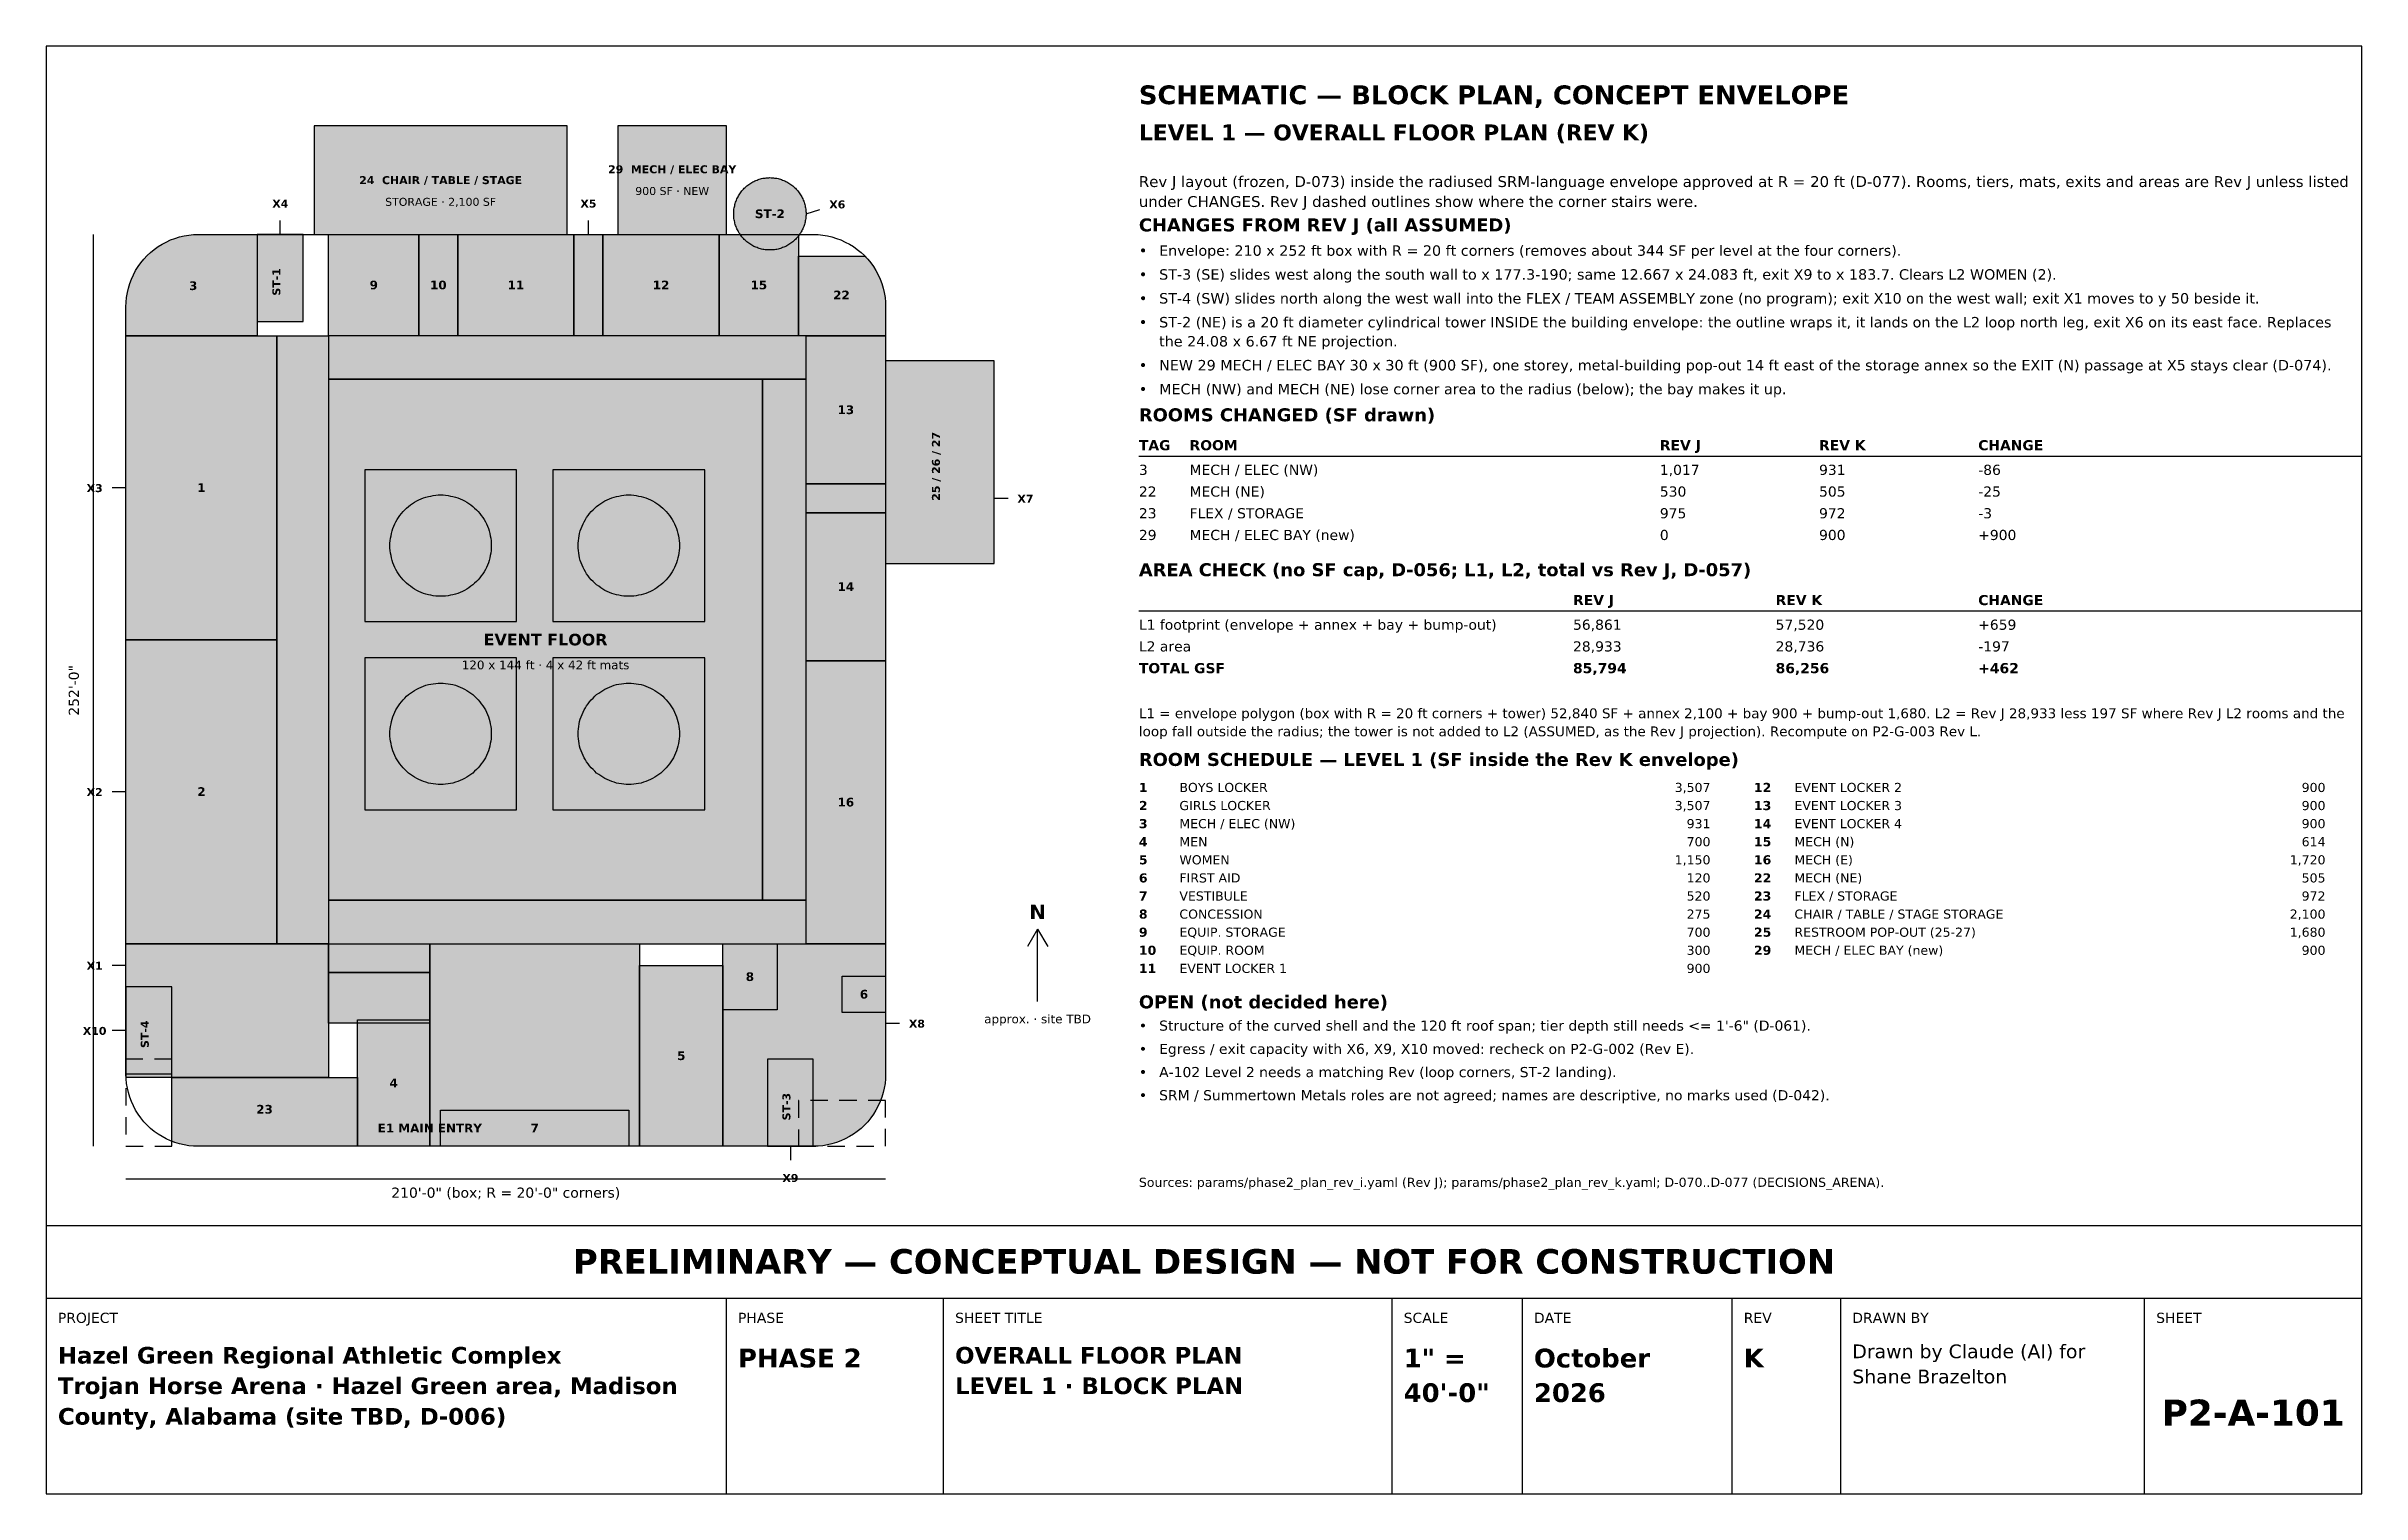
# Model space of a CAD drawing. Header units: inches. Extents: x 0.5 to 16.5, y 0.5 to 10.5.
import ezdxf
from ezdxf.enums import TextEntityAlignment as Align

# ---------------------------------------------------------------- set-up
doc = ezdxf.new("R2010")
doc.units = ezdxf.units.IN
doc.header["$MEASUREMENT"] = 0
for name, color, linetype in [('A-ANNEX', 7, 'Continuous'), ('A-ANNO-DIMS', 7, 'Continuous'), ('A-ANNO-GHOST', 7, 'Continuous'), ('A-ANNO-TEXT', 7, 'Continuous'), ('A-EXIT', 7, 'Continuous'), ('A-ROOM', 7, 'Continuous'), ('A-STAIR', 7, 'Continuous'), ('A-WALL-EXT', 7, 'Continuous'), ('G-ANNO-TTLB', 7, 'Continuous')]:
    doc.layers.add(name, color=color, linetype=linetype)
doc.styles.add('KS-BOLD', font='DejaVuSans-Bold.ttf')
doc.styles.add('KS-REG', font='DejaVuSans.ttf')

msp = doc.modelspace()

# ---------------------------------------------------------------- texts
at = {"layer": 'A-ANNO-DIMS', "style": 'KS-REG'}
msp.add_text('252\'-0"', height=0.07, rotation=90, dxfattribs=at).set_placement((0.725, 6.05), align=Align.CENTER)
msp.add_text('210\'-0" (box; R = 20\'-0" corners)', height=0.07, dxfattribs=at).set_placement((3.675, 2.545), align=Align.CENTER)
at = {"layer": 'A-ANNO-TEXT'}
for s, height, style, p in [('SCHEMATIC — BLOCK PLAN, CONCEPT ENVELOPE', 0.13, 'KS-BOLD', (8.05, 10.1)), ('LEVEL 1 — OVERALL FLOOR PLAN (REV K)', 0.11, 'KS-BOLD', (8.05, 9.85)), ('Rev J layout (frozen, D-073) inside the radiused SRM-language envelope approved at R = 20 ft (D-077). Rooms, tiers, mats, exits and areas are Rev J unless listed', 0.075, 'KS-REG', (8.05, 9.528)), ('under CHANGES. Rev J dashed outlines show where the corner stairs were.', 0.075, 'KS-REG', (8.05, 9.39)), ('CHANGES FROM REV J (all ASSUMED)', 0.09, 'KS-BOLD', (8.05, 9.221)), ('Envelope: 210 x 252 ft box with R = 20 ft corners (removes about 344 SF per level at the four corners).', 0.072, 'KS-REG', (8.19, 9.053)), ('•', 0.072, 'KS-REG', (8.05, 9.053)), ('ST-3 (SE) slides west along the south wall to x 177.3-190; same 12.667 x 24.083 ft, exit X9 to x 183.7. Clears L2 WOMEN (2).', 0.072, 'KS-REG', (8.19, 8.888)), ('•', 0.072, 'KS-REG', (8.05, 8.888)), ('•', 0.072, 'KS-REG', (8.05, 8.723)), ('ST-4 (SW) slides north along the west wall into the FLEX / TEAM ASSEMBLY zone (no program); exit X10 on the west wall; exit X1 moves to y 50 beside it.', 0.072, 'KS-REG', (8.19, 8.723)), ('•', 0.072, 'KS-REG', (8.05, 8.558)), ('the 24.08 x 6.67 ft NE projection.', 0.072, 'KS-REG', (8.19, 8.426)), ('ST-2 (NE) is a 20 ft diameter cylindrical tower INSIDE the building envelope: the outline wraps it, it lands on the L2 loop north leg, exit X6 on its east face. Replaces', 0.072, 'KS-REG', (8.19, 8.558)), ('NEW 29 MECH / ELEC BAY 30 x 30 ft (900 SF), one storey, metal-building pop-out 14 ft east of the storage annex so the EXIT (N) passage at X5 stays clear (D-074).', 0.072, 'KS-REG', (8.19, 8.261)), ('•', 0.072, 'KS-REG', (8.05, 8.261)), ('MECH (NW) and MECH (NE) lose corner area to the radius (below); the bay makes it up.', 0.072, 'KS-REG', (8.19, 8.096)), ('ROOMS CHANGED (SF drawn)', 0.09, 'KS-BOLD', (8.05, 7.909)), ('•', 0.072, 'KS-REG', (8.05, 8.096)), ('TAG', 0.07, 'KS-BOLD', (8.05, 7.709)), ('ROOM', 0.07, 'KS-BOLD', (8.4, 7.709)), ('REV J', 0.07, 'KS-BOLD', (11.65, 7.709)), ('REV K', 0.07, 'KS-BOLD', (12.75, 7.709)), ('CHANGE', 0.07, 'KS-BOLD', (13.85, 7.709)), ('3', 0.07, 'KS-REG', (8.05, 7.539)), ('MECH / ELEC (NW)', 0.07, 'KS-REG', (8.4, 7.539)), ('1,017', 0.07, 'KS-REG', (11.65, 7.539)), ('931', 0.07, 'KS-REG', (12.75, 7.539)), ('-86', 0.07, 'KS-REG', (13.85, 7.539)), ('22', 0.07, 'KS-REG', (8.05, 7.389)), ('MECH (NE)', 0.07, 'KS-REG', (8.4, 7.389)), ('530', 0.07, 'KS-REG', (11.65, 7.389)), ('505', 0.07, 'KS-REG', (12.75, 7.389)), ('-25', 0.07, 'KS-REG', (13.85, 7.389)), ('23', 0.07, 'KS-REG', (8.05, 7.239)), ('FLEX / STORAGE', 0.07, 'KS-REG', (8.4, 7.239)), ('975', 0.07, 'KS-REG', (11.65, 7.239)), ('972', 0.07, 'KS-REG', (12.75, 7.239)), ('-3', 0.07, 'KS-REG', (13.85, 7.239)), ('29', 0.07, 'KS-REG', (8.05, 7.089)), ('MECH / ELEC BAY (new)', 0.07, 'KS-REG', (8.4, 7.089)), ('0', 0.07, 'KS-REG', (11.65, 7.089)), ('900', 0.07, 'KS-REG', (12.75, 7.089)), ('+900', 0.07, 'KS-REG', (13.85, 7.089)), ('AREA CHECK (no SF cap, D-056; L1, L2, total vs Rev J, D-057)', 0.09, 'KS-BOLD', (8.05, 6.839)), ('REV J', 0.07, 'KS-BOLD', (11.05, 6.639)), ('REV K', 0.07, 'KS-BOLD', (12.45, 6.639)), ('CHANGE', 0.07, 'KS-BOLD', (13.85, 6.639)), ('L1 footprint (envelope + annex + bay + bump-out)', 0.07, 'KS-REG', (8.05, 6.469)), ('56,861', 0.07, 'KS-REG', (11.05, 6.469)), ('57,520', 0.07, 'KS-REG', (12.45, 6.469)), ('+659', 0.07, 'KS-REG', (13.85, 6.469)), ('L2 area', 0.07, 'KS-REG', (8.05, 6.319)), ('28,933', 0.07, 'KS-REG', (11.05, 6.319)), ('28,736', 0.07, 'KS-REG', (12.45, 6.319)), ('-197', 0.07, 'KS-REG', (13.85, 6.319)), ('TOTAL GSF', 0.07, 'KS-BOLD', (8.05, 6.169)), ('85,794', 0.07, 'KS-BOLD', (11.05, 6.169)), ('86,256', 0.07, 'KS-BOLD', (12.45, 6.169)), ('+462', 0.07, 'KS-BOLD', (13.85, 6.169)), ('L1 = envelope polygon (box with R = 20 ft corners + tower) 52,840 SF + annex 2,100 + bay 900 + bump-out 1,680. L2 = Rev J 28,933 less 197 SF where Rev J L2 rooms and the', 0.068, 'KS-REG', (8.05, 5.858)), ('loop fall outside the radius; the tower is not added to L2 (ASSUMED, as the Rev J projection). Recompute on P2-G-003 Rev L.', 0.068, 'KS-REG', (8.05, 5.733)), ('ROOM SCHEDULE — LEVEL 1 (SF inside the Rev K envelope)', 0.09, 'KS-BOLD', (8.05, 5.528)), ('2', 0.063, 'KS-BOLD', (8.05, 5.223)), ('1', 0.063, 'KS-BOLD', (8.05, 5.348)), ('GIRLS LOCKER', 0.063, 'KS-REG', (8.33, 5.223)), ('BOYS LOCKER', 0.063, 'KS-REG', (8.33, 5.348)), ('12', 0.063, 'KS-BOLD', (12.3, 5.348)), ('13', 0.063, 'KS-BOLD', (12.3, 5.223)), ('EVENT LOCKER 2', 0.063, 'KS-REG', (12.58, 5.348)), ('EVENT LOCKER 3', 0.063, 'KS-REG', (12.58, 5.223)), ('3', 0.063, 'KS-BOLD', (8.05, 5.098)), ('MECH / ELEC (NW)', 0.063, 'KS-REG', (8.33, 5.098)), ('14', 0.063, 'KS-BOLD', (12.3, 5.098)), ('EVENT LOCKER 4', 0.063, 'KS-REG', (12.58, 5.098)), ('4', 0.063, 'KS-BOLD', (8.05, 4.973)), ('MEN', 0.063, 'KS-REG', (8.33, 4.973)), ('15', 0.063, 'KS-BOLD', (12.3, 4.973)), ('MECH (N)', 0.063, 'KS-REG', (12.58, 4.973)), ('5', 0.063, 'KS-BOLD', (8.05, 4.848)), ('WOMEN', 0.063, 'KS-REG', (8.33, 4.848)), ('16', 0.063, 'KS-BOLD', (12.3, 4.848)), ('MECH (E)', 0.063, 'KS-REG', (12.58, 4.848)), ('6', 0.063, 'KS-BOLD', (8.05, 4.723)), ('7', 0.063, 'KS-BOLD', (8.05, 4.598)), ('VESTIBULE', 0.063, 'KS-REG', (8.33, 4.598)), ('FIRST AID', 0.063, 'KS-REG', (8.33, 4.723)), ('22', 0.063, 'KS-BOLD', (12.3, 4.723)), ('23', 0.063, 'KS-BOLD', (12.3, 4.598)), ('MECH (NE)', 0.063, 'KS-REG', (12.58, 4.723)), ('FLEX / STORAGE', 0.063, 'KS-REG', (12.58, 4.598)), ('8', 0.063, 'KS-BOLD', (8.05, 4.473)), ('CONCESSION', 0.063, 'KS-REG', (8.33, 4.473)), ('24', 0.063, 'KS-BOLD', (12.3, 4.473)), ('CHAIR / TABLE / STAGE STORAGE', 0.063, 'KS-REG', (12.58, 4.473)), ('9', 0.063, 'KS-BOLD', (8.05, 4.348)), ('EQUIP. STORAGE', 0.063, 'KS-REG', (8.33, 4.348)), ('25', 0.063, 'KS-BOLD', (12.3, 4.348)), ('RESTROOM POP-OUT (25-27)', 0.063, 'KS-REG', (12.58, 4.348)), ('10', 0.063, 'KS-BOLD', (8.05, 4.223)), ('11', 0.063, 'KS-BOLD', (8.05, 4.098)), ('EQUIP. ROOM', 0.063, 'KS-REG', (8.33, 4.223)), ('EVENT LOCKER 1', 0.063, 'KS-REG', (8.33, 4.098)), ('29', 0.063, 'KS-BOLD', (12.3, 4.223)), ('MECH / ELEC BAY (new)', 0.063, 'KS-REG', (12.58, 4.223)), ('OPEN (not decided here)', 0.09, 'KS-BOLD', (8.05, 3.853)), ('•', 0.07, 'KS-REG', (8.05, 3.699)), ('Structure of the curved shell and the 120 ft roof span; tier depth still needs <= 1\'-6" (D-061).', 0.07, 'KS-REG', (8.19, 3.699)), ('•', 0.07, 'KS-REG', (8.05, 3.538)), ('Egress / exit capacity with X6, X9, X10 moved: recheck on P2-G-002 (Rev E).', 0.07, 'KS-REG', (8.19, 3.538)), ('•', 0.07, 'KS-REG', (8.05, 3.378)), ('A-102 Level 2 needs a matching Rev (loop corners, ST-2 landing).', 0.07, 'KS-REG', (8.19, 3.378)), ('•', 0.07, 'KS-REG', (8.05, 3.218)), ('SRM / Summertown Metals roles are not agreed; names are descriptive, no marks used (D-042).', 0.07, 'KS-REG', (8.19, 3.218)), ('Sources: params/phase2_plan_rev_i.yaml (Rev J); params/phase2_plan_rev_k.yaml; D-070..D-077 (DECISIONS_ARENA).', 0.063, 'KS-REG', (8.05, 2.62))]:
    msp.add_text(s, height=height, dxfattribs=dict(at, style=style)).set_placement(p)
for s, height, style, p in [('24  CHAIR / TABLE / STAGE', 0.055, 'KS-BOLD', (3.225, 9.548)), ('29  MECH / ELEC BAY', 0.055, 'KS-BOLD', (4.825, 9.623)), ('X4', 0.055, 'KS-BOLD', (2.117, 9.386)), ('STORAGE · 2,100 SF', 0.055, 'KS-REG', (3.225, 9.398)), ('X5', 0.055, 'KS-BOLD', (4.246, 9.386)), ('900 SF · NEW', 0.055, 'KS-REG', (4.825, 9.473)), ('ST-2', 0.06, 'KS-BOLD', (5.5, 9.313)), ('X6', 0.055, 'KS-BOLD', (5.966, 9.38)), ('3', 0.06, 'KS-BOLD', (1.515, 8.816)), ('9', 0.06, 'KS-BOLD', (2.763, 8.821)), ('10', 0.06, 'KS-BOLD', (3.209, 8.821)), ('11', 0.06, 'KS-BOLD', (3.745, 8.821)), ('12', 0.06, 'KS-BOLD', (4.748, 8.821)), ('15', 0.06, 'KS-BOLD', (5.424, 8.821)), ('22', 0.06, 'KS-BOLD', (5.995, 8.752)), ('13', 0.06, 'KS-BOLD', (6.025, 7.959)), ('X3', 0.055, 'KS-BOLD', (0.834, 7.42)), ('1', 0.06, 'KS-BOLD', (1.572, 7.421)), ('X7', 0.055, 'KS-BOLD', (7.266, 7.347)), ('14', 0.06, 'KS-BOLD', (6.025, 6.737)), ('EVENT FLOOR', 0.08, 'KS-BOLD', (3.95, 6.361)), ('120 x 144 ft · 4 x 42 ft mats', 0.06, 'KS-REG', (3.95, 6.196)), ('X2', 0.055, 'KS-BOLD', (0.834, 5.32)), ('2', 0.06, 'KS-BOLD', (1.572, 5.321)), ('16', 0.06, 'KS-BOLD', (6.025, 5.248)), ('N', 0.1, 'KS-BOLD', (7.35, 4.47)), ('X1', 0.055, 'KS-BOLD', (0.834, 4.12)), ('8', 0.06, 'KS-BOLD', (5.362, 4.042)), ('6', 0.06, 'KS-BOLD', (6.15, 3.921)), ('X10', 0.055, 'KS-BOLD', (0.834, 3.67)), ('X8', 0.055, 'KS-BOLD', (6.516, 3.72)), ('approx. · site TBD', 0.06, 'KS-REG', (7.35, 3.75)), ('5', 0.06, 'KS-BOLD', (4.888, 3.496)), ('4', 0.06, 'KS-BOLD', (2.9, 3.308)), ('23', 0.06, 'KS-BOLD', (2.008, 3.126)), ('E1 MAIN ENTRY', 0.06, 'KS-BOLD', (3.15, 2.996)), ('7', 0.06, 'KS-BOLD', (3.875, 2.996)), ('X9', 0.055, 'KS-BOLD', (5.642, 2.654))]:
    msp.add_text(s, height=height, dxfattribs=dict(at, style=style)).set_placement(p, align=Align.CENTER)
at = {"layer": 'A-ANNO-TEXT', "style": 'KS-BOLD'}
for s, p in [('ST-1', (2.117, 8.872)), ('25 / 26 / 27', (6.675, 7.598)), ('ST-4', (1.208, 3.674)), ('ST-3', (5.642, 3.174))]:
    msp.add_text(s, height=0.055, rotation=90, dxfattribs=at).set_placement(p, align=Align.CENTER)
at = {"layer": 'A-ANNO-TEXT', "style": 'KS-REG'}
for s, p in [('3,507', (12, 5.348)), ('3,507', (12, 5.223)), ('900', (16.25, 5.348)), ('900', (16.25, 5.223)), ('931', (12, 5.098)), ('900', (16.25, 5.098)), ('700', (12, 4.973)), ('614', (16.25, 4.973)), ('1,150', (12, 4.848)), ('1,720', (16.25, 4.848)), ('520', (12, 4.598)), ('120', (12, 4.723)), ('972', (16.25, 4.598)), ('505', (16.25, 4.723)), ('275', (12, 4.473)), ('2,100', (16.25, 4.473)), ('700', (12, 4.348)), ('1,680', (16.25, 4.348)), ('900', (12, 4.098)), ('300', (12, 4.223)), ('900', (16.25, 4.223))]:
    msp.add_text(s, height=0.063, dxfattribs=at).set_placement(p, align=Align.RIGHT)
at = {"layer": 'G-ANNO-TTLB', "style": 'KS-BOLD'}
for s, height, p in [('PRELIMINARY — CONCEPTUAL DESIGN — NOT FOR CONSTRUCTION', 0.17, (8.5, 2.02)), ('P2-A-101', 0.18, (15.75, 0.97))]:
    msp.add_text(s, height=height, dxfattribs=at).set_placement(p, align=Align.CENTER)
at = {"layer": 'G-ANNO-TTLB'}
for s, height, style, p in [('PROJECT', 0.07, 'KS-REG', (0.58, 1.68)), ('PHASE', 0.07, 'KS-REG', (5.28, 1.68)), ('SHEET TITLE', 0.07, 'KS-REG', (6.78, 1.68)), ('SCALE', 0.07, 'KS-REG', (9.88, 1.68)), ('DATE', 0.07, 'KS-REG', (10.78, 1.68)), ('REV', 0.07, 'KS-REG', (12.23, 1.68)), ('DRAWN BY', 0.07, 'KS-REG', (12.98, 1.68)), ('SHEET', 0.07, 'KS-REG', (15.08, 1.68)), ('Hazel Green Regional Athletic Complex', 0.115, 'KS-BOLD', (0.58, 1.399)), ('PHASE 2', 0.13, 'KS-BOLD', (5.28, 1.372)), ('OVERALL FLOOR PLAN', 0.115, 'KS-BOLD', (6.78, 1.399)), ('1" =', 0.13, 'KS-BOLD', (9.88, 1.372)), ('October', 0.13, 'KS-BOLD', (10.78, 1.372)), ('K', 0.13, 'KS-BOLD', (12.23, 1.372)), ('Drawn by Claude (AI) for', 0.095, 'KS-REG', (12.98, 1.436)), ('Trojan Horse Arena · Hazel Green area, Madison', 0.115, 'KS-BOLD', (0.58, 1.188)), ('LEVEL 1 · BLOCK PLAN', 0.115, 'KS-BOLD', (6.78, 1.188)), ('Shane Brazelton', 0.095, 'KS-REG', (12.98, 1.262)), ('40\'-0"', 0.13, 'KS-BOLD', (9.88, 1.133)), ('2026', 0.13, 'KS-BOLD', (10.78, 1.133)), ('County, Alabama (site TBD, D-006)', 0.115, 'KS-BOLD', (0.58, 0.977))]:
    msp.add_text(s, height=height, dxfattribs=dict(at, style=style)).set_placement(p)

# ---------------------------------------------------------------- hatches: boundary and pattern name
at = {"layer": 'A-ANNEX', "true_color": 0x8e949b}
for points in [[(4.1, 9.2), (4.1, 9.95), (2.35, 9.95), (2.35, 9.2), (4.1, 9.2)], [(7.05, 6.927), (7.05, 8.327), (6.3, 8.327), (6.3, 6.927), (7.05, 6.927)]]:
    msp.add_hatch(color=7, dxfattribs=at).paths.add_polyline_path(points)
at = {"layer": 'A-ANNEX', "true_color": 0xa55a5a}
msp.add_hatch(color=7, dxfattribs=at).paths.add_polyline_path([(5.2, 9.2), (5.2, 9.95), (4.45, 9.95), (4.45, 9.2), (5.2, 9.2)])
at = {"layer": 'A-ROOM', "true_color": 0xdad6c9}
for points in [[(1.958, 8.5), (1.05, 8.5), (1.05, 8.7), (1.051, 8.733), (1.054, 8.765), (1.06, 8.798), (1.067, 8.829), (1.077, 8.861), (1.088, 8.891), (1.102, 8.921), (1.117, 8.95), (1.134, 8.978), (1.153, 9.004), (1.174, 9.03), (1.196, 9.054), (1.22, 9.076), (1.246, 9.097), (1.272, 9.116), (1.3, 9.133), (1.329, 9.148), (1.359, 9.162), (1.389, 9.173), (1.421, 9.183), (1.452, 9.19), (1.485, 9.196), (1.517, 9.199), (1.55, 9.2), (1.958, 9.2), (1.958, 8.5)], [(3.075, 8.5), (2.45, 8.5), (2.45, 9.2), (3.075, 9.2), (3.075, 8.5)], [(3.343, 8.5), (3.075, 8.5), (3.075, 9.2), (3.343, 9.2), (3.343, 8.5)], [(4.146, 8.5), (3.343, 8.5), (3.343, 9.2), (4.146, 9.2), (4.146, 8.5)], [(5.15, 8.5), (4.346, 8.5), (4.346, 9.2), (5.15, 9.2), (5.15, 8.5)], [(5.698, 9.2), (5.698, 8.5), (5.15, 8.5), (5.15, 9.2), (5.295, 9.2), (5.698, 9.2)], [(6.3, 8.5), (5.698, 8.5), (5.698, 9.05), (6.157, 9.05), (6.176, 9.03), (6.197, 9.004), (6.216, 8.978), (6.233, 8.95), (6.248, 8.921), (6.262, 8.891), (6.273, 8.861), (6.283, 8.829), (6.29, 8.798), (6.296, 8.765), (6.299, 8.733), (6.3, 8.7), (6.3, 8.5)], [(2.094, 8.5), (2.094, 6.4), (1.05, 6.4), (1.05, 8.5), (2.094, 8.5)], [(6.3, 7.477), (5.75, 7.477), (5.75, 8.5), (6.3, 8.5), (6.3, 7.477)], [(6.3, 6.255), (5.75, 6.255), (5.75, 7.277), (6.3, 7.277), (6.3, 6.255)], [(2.094, 6.4), (2.094, 4.3), (1.05, 4.3), (1.05, 6.4), (2.094, 6.4)], [(6.3, 4.3), (5.75, 4.3), (5.75, 6.255), (6.3, 6.255), (6.3, 4.3)], [(5.175, 3.842), (5.175, 4.3), (5.55, 4.3), (5.55, 3.842), (5.175, 3.842)], [(4.6, 4.15), (5.175, 4.15), (5.175, 2.9), (4.6, 2.9), (4.6, 4.15)], [(6.3, 3.825), (6, 3.825), (6, 4.075), (6.3, 4.075), (6.3, 3.825)], [(2.65, 3.775), (3.15, 3.775), (3.15, 2.9), (2.65, 2.9), (2.65, 3.775)], [(1.367, 3.375), (2.65, 3.375), (2.65, 2.9), (1.55, 2.9), (1.517, 2.901), (1.485, 2.904), (1.452, 2.91), (1.421, 2.917), (1.389, 2.927), (1.367, 2.935), (1.367, 3.375)], [(3.225, 3.15), (4.525, 3.15), (4.525, 2.9), (3.225, 2.9), (3.225, 3.15)]]:
    msp.add_hatch(color=7, dxfattribs=at).paths.add_polyline_path(points)
at = {"layer": 'A-ROOM', "true_color": 0xefede6}
for points in [[(4.346, 8.5), (4.146, 8.5), (4.146, 9.2), (4.346, 9.2), (4.346, 8.5)], [(2.094, 4.3), (2.094, 8.5), (2.45, 8.5), (2.45, 4.3), (2.094, 4.3)], [(5.75, 7.277), (5.75, 7.477), (6.3, 7.477), (6.3, 7.277), (5.75, 7.277)], [(2.45, 4.3), (2.45, 3.375), (1.051, 3.375), (1.05, 3.4), (1.05, 4.3), (2.45, 4.3)], [(2.45, 4.1), (2.45, 4.3), (3.15, 4.3), (3.15, 4.1), (2.45, 4.1)], [(3.15, 4.3), (4.6, 4.3), (4.6, 2.9), (3.15, 2.9), (3.15, 4.3)], [(6.3, 3.4), (6.299, 3.367), (6.296, 3.335), (6.29, 3.302), (6.283, 3.271), (6.273, 3.239), (6.262, 3.209), (6.248, 3.179), (6.233, 3.15), (6.216, 3.122), (6.197, 3.096), (6.176, 3.07), (6.154, 3.046), (6.13, 3.024), (6.104, 3.003), (6.078, 2.984), (6.05, 2.967), (6.021, 2.952), (5.991, 2.938), (5.961, 2.927), (5.929, 2.917), (5.898, 2.91), (5.865, 2.904), (5.833, 2.901), (5.8, 2.9), (5.175, 2.9), (5.175, 4.3), (6.3, 4.3), (6.3, 3.4)], [(2.45, 3.75), (2.45, 4.1), (3.15, 4.1), (3.15, 3.75), (2.45, 3.75)]]:
    msp.add_hatch(color=7, dxfattribs=at).paths.add_polyline_path(points)
at = {"layer": 'A-ROOM', "true_color": 0xe9b4b4}
for points in [[(5.75, 8.2), (5.75, 8.5), (2.45, 8.5), (2.45, 8.2), (5.75, 8.2)], [(5.75, 4.6), (5.75, 8.2), (5.45, 8.2), (5.45, 4.6), (5.75, 4.6)], [(5.75, 4.3), (5.75, 4.6), (2.45, 4.6), (2.45, 4.3), (5.75, 4.3)]]:
    msp.add_hatch(color=7, dxfattribs=at).paths.add_polyline_path(points)
at = {"layer": 'A-ROOM', "true_color": 0xead9b5}
msp.add_hatch(color=7, dxfattribs=at).paths.add_polyline_path([(5.45, 4.6), (5.45, 8.2), (2.45, 8.2), (2.45, 4.6), (5.45, 4.6)])
at = {"layer": 'A-ROOM', "true_color": 0xf4ecd0}
for points in [[(3.75, 6.525), (3.75, 7.575), (2.7, 7.575), (2.7, 6.525), (3.75, 6.525)], [(5.05, 6.525), (5.05, 7.575), (4, 7.575), (4, 6.525), (5.05, 6.525)], [(3.75, 5.225), (3.75, 6.275), (2.7, 6.275), (2.7, 5.225), (3.75, 5.225)], [(5.05, 5.225), (5.05, 6.275), (4, 6.275), (4, 5.225), (5.05, 5.225)]]:
    msp.add_hatch(color=7, dxfattribs=at).paths.add_polyline_path(points)
at = {"layer": 'A-ROOM', "true_color": 0xc93a3a}
for points in [[(3.575, 7.05), (3.575, 7.033), (3.573, 7.016), (3.571, 6.999), (3.568, 6.982), (3.565, 6.965), (3.56, 6.948), (3.555, 6.932), (3.548, 6.916), (3.541, 6.9), (3.534, 6.885), (3.525, 6.87), (3.516, 6.856), (3.506, 6.842), (3.496, 6.828), (3.484, 6.815), (3.472, 6.803), (3.46, 6.791), (3.447, 6.779), (3.433, 6.769), (3.419, 6.759), (3.405, 6.75), (3.39, 6.741), (3.375, 6.734), (3.359, 6.727), (3.343, 6.72), (3.327, 6.715), (3.31, 6.71), (3.293, 6.707), (3.276, 6.704), (3.259, 6.702), (3.242, 6.7), (3.225, 6.7), (3.208, 6.7), (3.191, 6.702), (3.174, 6.704), (3.157, 6.707), (3.14, 6.71), (3.123, 6.715), (3.107, 6.72), (3.091, 6.727), (3.075, 6.734), (3.06, 6.741), (3.045, 6.75), (3.031, 6.759), (3.017, 6.769), (3.003, 6.779), (2.99, 6.791), (2.978, 6.803), (2.966, 6.815), (2.954, 6.828), (2.944, 6.842), (2.934, 6.856), (2.925, 6.87), (2.916, 6.885), (2.909, 6.9), (2.902, 6.916), (2.895, 6.932), (2.89, 6.948), (2.885, 6.965), (2.882, 6.982), (2.879, 6.999), (2.877, 7.016), (2.875, 7.033), (2.875, 7.05), (2.875, 7.067), (2.877, 7.084), (2.879, 7.101), (2.882, 7.118), (2.885, 7.135), (2.89, 7.152), (2.895, 7.168), (2.902, 7.184), (2.909, 7.2), (2.916, 7.215), (2.925, 7.23), (2.934, 7.244), (2.944, 7.258), (2.954, 7.272), (2.966, 7.285), (2.978, 7.297), (2.99, 7.309), (3.003, 7.321), (3.017, 7.331), (3.031, 7.341), (3.045, 7.35), (3.06, 7.359), (3.075, 7.366), (3.091, 7.373), (3.107, 7.38), (3.123, 7.385), (3.14, 7.39), (3.157, 7.393), (3.174, 7.396), (3.191, 7.398), (3.208, 7.4), (3.225, 7.4), (3.242, 7.4), (3.259, 7.398), (3.276, 7.396), (3.293, 7.393), (3.31, 7.39), (3.327, 7.385), (3.343, 7.38), (3.359, 7.373), (3.375, 7.366), (3.39, 7.359), (3.405, 7.35), (3.419, 7.341), (3.433, 7.331), (3.447, 7.321), (3.46, 7.309), (3.472, 7.297), (3.484, 7.285), (3.496, 7.272), (3.506, 7.258), (3.516, 7.244), (3.525, 7.23), (3.534, 7.215), (3.541, 7.2), (3.548, 7.184), (3.555, 7.168), (3.56, 7.152), (3.565, 7.135), (3.568, 7.118), (3.571, 7.101), (3.573, 7.084), (3.575, 7.067), (3.575, 7.05)], [(4.875, 7.05), (4.875, 7.033), (4.873, 7.016), (4.871, 6.999), (4.868, 6.982), (4.865, 6.965), (4.86, 6.948), (4.855, 6.932), (4.848, 6.916), (4.841, 6.9), (4.834, 6.885), (4.825, 6.87), (4.816, 6.856), (4.806, 6.842), (4.796, 6.828), (4.784, 6.815), (4.772, 6.803), (4.76, 6.791), (4.747, 6.779), (4.733, 6.769), (4.719, 6.759), (4.705, 6.75), (4.69, 6.741), (4.675, 6.734), (4.659, 6.727), (4.643, 6.72), (4.627, 6.715), (4.61, 6.71), (4.593, 6.707), (4.576, 6.704), (4.559, 6.702), (4.542, 6.7), (4.525, 6.7), (4.508, 6.7), (4.491, 6.702), (4.474, 6.704), (4.457, 6.707), (4.44, 6.71), (4.423, 6.715), (4.407, 6.72), (4.391, 6.727), (4.375, 6.734), (4.36, 6.741), (4.345, 6.75), (4.331, 6.759), (4.317, 6.769), (4.303, 6.779), (4.29, 6.791), (4.278, 6.803), (4.266, 6.815), (4.254, 6.828), (4.244, 6.842), (4.234, 6.856), (4.225, 6.87), (4.216, 6.885), (4.209, 6.9), (4.202, 6.916), (4.195, 6.932), (4.19, 6.948), (4.185, 6.965), (4.182, 6.982), (4.179, 6.999), (4.177, 7.016), (4.175, 7.033), (4.175, 7.05), (4.175, 7.067), (4.177, 7.084), (4.179, 7.101), (4.182, 7.118), (4.185, 7.135), (4.19, 7.152), (4.195, 7.168), (4.202, 7.184), (4.209, 7.2), (4.216, 7.215), (4.225, 7.23), (4.234, 7.244), (4.244, 7.258), (4.254, 7.272), (4.266, 7.285), (4.278, 7.297), (4.29, 7.309), (4.303, 7.321), (4.317, 7.331), (4.331, 7.341), (4.345, 7.35), (4.36, 7.359), (4.375, 7.366), (4.391, 7.373), (4.407, 7.38), (4.423, 7.385), (4.44, 7.39), (4.457, 7.393), (4.474, 7.396), (4.491, 7.398), (4.508, 7.4), (4.525, 7.4), (4.542, 7.4), (4.559, 7.398), (4.576, 7.396), (4.593, 7.393), (4.61, 7.39), (4.627, 7.385), (4.643, 7.38), (4.659, 7.373), (4.675, 7.366), (4.69, 7.359), (4.705, 7.35), (4.719, 7.341), (4.733, 7.331), (4.747, 7.321), (4.76, 7.309), (4.772, 7.297), (4.784, 7.285), (4.796, 7.272), (4.806, 7.258), (4.816, 7.244), (4.825, 7.23), (4.834, 7.215), (4.841, 7.2), (4.848, 7.184), (4.855, 7.168), (4.86, 7.152), (4.865, 7.135), (4.868, 7.118), (4.871, 7.101), (4.873, 7.084), (4.875, 7.067), (4.875, 7.05)], [(3.575, 5.75), (3.575, 5.733), (3.573, 5.716), (3.571, 5.699), (3.568, 5.682), (3.565, 5.665), (3.56, 5.648), (3.555, 5.632), (3.548, 5.616), (3.541, 5.6), (3.534, 5.585), (3.525, 5.57), (3.516, 5.556), (3.506, 5.542), (3.496, 5.528), (3.484, 5.515), (3.472, 5.503), (3.46, 5.491), (3.447, 5.479), (3.433, 5.469), (3.419, 5.459), (3.405, 5.45), (3.39, 5.441), (3.375, 5.434), (3.359, 5.427), (3.343, 5.42), (3.327, 5.415), (3.31, 5.41), (3.293, 5.407), (3.276, 5.404), (3.259, 5.402), (3.242, 5.4), (3.225, 5.4), (3.208, 5.4), (3.191, 5.402), (3.174, 5.404), (3.157, 5.407), (3.14, 5.41), (3.123, 5.415), (3.107, 5.42), (3.091, 5.427), (3.075, 5.434), (3.06, 5.441), (3.045, 5.45), (3.031, 5.459), (3.017, 5.469), (3.003, 5.479), (2.99, 5.491), (2.978, 5.503), (2.966, 5.515), (2.954, 5.528), (2.944, 5.542), (2.934, 5.556), (2.925, 5.57), (2.916, 5.585), (2.909, 5.6), (2.902, 5.616), (2.895, 5.632), (2.89, 5.648), (2.885, 5.665), (2.882, 5.682), (2.879, 5.699), (2.877, 5.716), (2.875, 5.733), (2.875, 5.75), (2.875, 5.767), (2.877, 5.784), (2.879, 5.801), (2.882, 5.818), (2.885, 5.835), (2.89, 5.852), (2.895, 5.868), (2.902, 5.884), (2.909, 5.9), (2.916, 5.915), (2.925, 5.93), (2.934, 5.944), (2.944, 5.958), (2.954, 5.972), (2.966, 5.985), (2.978, 5.997), (2.99, 6.009), (3.003, 6.021), (3.017, 6.031), (3.031, 6.041), (3.045, 6.05), (3.06, 6.059), (3.075, 6.066), (3.091, 6.073), (3.107, 6.08), (3.123, 6.085), (3.14, 6.09), (3.157, 6.093), (3.174, 6.096), (3.191, 6.098), (3.208, 6.1), (3.225, 6.1), (3.242, 6.1), (3.259, 6.098), (3.276, 6.096), (3.293, 6.093), (3.31, 6.09), (3.327, 6.085), (3.343, 6.08), (3.359, 6.073), (3.375, 6.066), (3.39, 6.059), (3.405, 6.05), (3.419, 6.041), (3.433, 6.031), (3.447, 6.021), (3.46, 6.009), (3.472, 5.997), (3.484, 5.985), (3.496, 5.972), (3.506, 5.958), (3.516, 5.944), (3.525, 5.93), (3.534, 5.915), (3.541, 5.9), (3.548, 5.884), (3.555, 5.868), (3.56, 5.852), (3.565, 5.835), (3.568, 5.818), (3.571, 5.801), (3.573, 5.784), (3.575, 5.767), (3.575, 5.75)], [(4.875, 5.75), (4.875, 5.733), (4.873, 5.716), (4.871, 5.699), (4.868, 5.682), (4.865, 5.665), (4.86, 5.648), (4.855, 5.632), (4.848, 5.616), (4.841, 5.6), (4.834, 5.585), (4.825, 5.57), (4.816, 5.556), (4.806, 5.542), (4.796, 5.528), (4.784, 5.515), (4.772, 5.503), (4.76, 5.491), (4.747, 5.479), (4.733, 5.469), (4.719, 5.459), (4.705, 5.45), (4.69, 5.441), (4.675, 5.434), (4.659, 5.427), (4.643, 5.42), (4.627, 5.415), (4.61, 5.41), (4.593, 5.407), (4.576, 5.404), (4.559, 5.402), (4.542, 5.4), (4.525, 5.4), (4.508, 5.4), (4.491, 5.402), (4.474, 5.404), (4.457, 5.407), (4.44, 5.41), (4.423, 5.415), (4.407, 5.42), (4.391, 5.427), (4.375, 5.434), (4.36, 5.441), (4.345, 5.45), (4.331, 5.459), (4.317, 5.469), (4.303, 5.479), (4.29, 5.491), (4.278, 5.503), (4.266, 5.515), (4.254, 5.528), (4.244, 5.542), (4.234, 5.556), (4.225, 5.57), (4.216, 5.585), (4.209, 5.6), (4.202, 5.616), (4.195, 5.632), (4.19, 5.648), (4.185, 5.665), (4.182, 5.682), (4.179, 5.699), (4.177, 5.716), (4.175, 5.733), (4.175, 5.75), (4.175, 5.767), (4.177, 5.784), (4.179, 5.801), (4.182, 5.818), (4.185, 5.835), (4.19, 5.852), (4.195, 5.868), (4.202, 5.884), (4.209, 5.9), (4.216, 5.915), (4.225, 5.93), (4.234, 5.944), (4.244, 5.958), (4.254, 5.972), (4.266, 5.985), (4.278, 5.997), (4.29, 6.009), (4.303, 6.021), (4.317, 6.031), (4.331, 6.041), (4.345, 6.05), (4.36, 6.059), (4.375, 6.066), (4.391, 6.073), (4.407, 6.08), (4.423, 6.085), (4.44, 6.09), (4.457, 6.093), (4.474, 6.096), (4.491, 6.098), (4.508, 6.1), (4.525, 6.1), (4.542, 6.1), (4.559, 6.098), (4.576, 6.096), (4.593, 6.093), (4.61, 6.09), (4.627, 6.085), (4.643, 6.08), (4.659, 6.073), (4.675, 6.066), (4.69, 6.059), (4.705, 6.05), (4.719, 6.041), (4.733, 6.031), (4.747, 6.021), (4.76, 6.009), (4.772, 5.997), (4.784, 5.985), (4.796, 5.972), (4.806, 5.958), (4.816, 5.944), (4.825, 5.93), (4.834, 5.915), (4.841, 5.9), (4.848, 5.884), (4.855, 5.868), (4.86, 5.852), (4.865, 5.835), (4.868, 5.818), (4.871, 5.801), (4.873, 5.784), (4.875, 5.767), (4.875, 5.75)]]:
    msp.add_hatch(color=7, dxfattribs=at).paths.add_polyline_path(points)
at = {"layer": 'A-STAIR', "true_color": 0xb9b3a0}
for points in [[(5.75, 9.343), (5.75, 9.334), (5.749, 9.326), (5.749, 9.318), (5.748, 9.31), (5.747, 9.302), (5.745, 9.294), (5.743, 9.286), (5.741, 9.278), (5.739, 9.27), (5.737, 9.262), (5.734, 9.254), (5.731, 9.247), (5.728, 9.239), (5.724, 9.232), (5.72, 9.225), (5.717, 9.218), (5.712, 9.21), (5.708, 9.204), (5.703, 9.197), (5.698, 9.19), (5.693, 9.184), (5.688, 9.178), (5.682, 9.172), (5.677, 9.166), (5.671, 9.16), (5.665, 9.155), (5.659, 9.149), (5.652, 9.144), (5.646, 9.139), (5.639, 9.135), (5.632, 9.13), (5.625, 9.126), (5.618, 9.122), (5.611, 9.118), (5.603, 9.115), (5.596, 9.112), (5.588, 9.109), (5.58, 9.106), (5.573, 9.103), (5.565, 9.101), (5.557, 9.099), (5.549, 9.097), (5.541, 9.096), (5.533, 9.095), (5.525, 9.094), (5.516, 9.093), (5.508, 9.093), (5.5, 9.093), (5.492, 9.093), (5.484, 9.093), (5.475, 9.094), (5.467, 9.095), (5.459, 9.096), (5.451, 9.097), (5.443, 9.099), (5.435, 9.101), (5.427, 9.103), (5.42, 9.106), (5.412, 9.109), (5.404, 9.112), (5.397, 9.115), (5.389, 9.118), (5.382, 9.122), (5.375, 9.126), (5.368, 9.13), (5.361, 9.135), (5.354, 9.139), (5.348, 9.144), (5.341, 9.149), (5.335, 9.155), (5.329, 9.16), (5.323, 9.166), (5.318, 9.172), (5.312, 9.178), (5.307, 9.184), (5.302, 9.19), (5.297, 9.197), (5.292, 9.204), (5.288, 9.21), (5.283, 9.218), (5.28, 9.225), (5.276, 9.232), (5.272, 9.239), (5.269, 9.247), (5.266, 9.254), (5.263, 9.262), (5.261, 9.27), (5.259, 9.278), (5.257, 9.286), (5.255, 9.294), (5.253, 9.302), (5.252, 9.31), (5.251, 9.318), (5.251, 9.326), (5.25, 9.334), (5.25, 9.343), (5.25, 9.351), (5.251, 9.359), (5.251, 9.367), (5.252, 9.375), (5.253, 9.383), (5.255, 9.391), (5.257, 9.399), (5.259, 9.407), (5.261, 9.415), (5.263, 9.423), (5.266, 9.431), (5.269, 9.438), (5.272, 9.446), (5.276, 9.453), (5.28, 9.46), (5.283, 9.468), (5.288, 9.475), (5.292, 9.481), (5.297, 9.488), (5.302, 9.495), (5.307, 9.501), (5.312, 9.507), (5.318, 9.513), (5.323, 9.519), (5.329, 9.525), (5.335, 9.53), (5.341, 9.536), (5.348, 9.541), (5.354, 9.546), (5.361, 9.55), (5.368, 9.555), (5.375, 9.559), (5.382, 9.563), (5.389, 9.567), (5.397, 9.57), (5.404, 9.573), (5.412, 9.576), (5.42, 9.579), (5.427, 9.582), (5.435, 9.584), (5.443, 9.586), (5.451, 9.588), (5.459, 9.589), (5.467, 9.59), (5.475, 9.591), (5.484, 9.592), (5.492, 9.592), (5.5, 9.593), (5.508, 9.592), (5.516, 9.592), (5.525, 9.591), (5.533, 9.59), (5.541, 9.589), (5.549, 9.588), (5.557, 9.586), (5.565, 9.584), (5.573, 9.582), (5.58, 9.579), (5.588, 9.576), (5.596, 9.573), (5.603, 9.57), (5.611, 9.567), (5.618, 9.563), (5.625, 9.559), (5.632, 9.555), (5.639, 9.55), (5.646, 9.546), (5.652, 9.541), (5.659, 9.536), (5.665, 9.53), (5.671, 9.525), (5.677, 9.519), (5.682, 9.513), (5.688, 9.507), (5.693, 9.501), (5.698, 9.495), (5.703, 9.488), (5.708, 9.481), (5.712, 9.475), (5.717, 9.468), (5.72, 9.46), (5.724, 9.453), (5.728, 9.446), (5.731, 9.438), (5.734, 9.431), (5.737, 9.423), (5.739, 9.415), (5.741, 9.407), (5.743, 9.399), (5.745, 9.391), (5.747, 9.383), (5.748, 9.375), (5.749, 9.367), (5.749, 9.359), (5.75, 9.351), (5.75, 9.343)], [(2.275, 8.598), (2.275, 9.2), (1.958, 9.2), (1.958, 8.598), (2.275, 8.598)], [(1.367, 3.4), (1.367, 4.002), (1.05, 4.002), (1.05, 3.4), (1.367, 3.4)], [(5.8, 2.9), (5.8, 3.502), (5.483, 3.502), (5.483, 2.9), (5.8, 2.9)]]:
    msp.add_hatch(color=7, dxfattribs=at).paths.add_polyline_path(points)

# ---------------------------------------------------------------- linework, layer by layer
at = {"layer": 'A-ANNEX'}
for points in [[(4.1, 9.2), (4.1, 9.95), (2.35, 9.95), (2.35, 9.2), (4.1, 9.2)], [(5.2, 9.2), (5.2, 9.95), (4.45, 9.95), (4.45, 9.2), (5.2, 9.2)], [(7.05, 6.927), (7.05, 8.327), (6.3, 8.327), (6.3, 6.927), (7.05, 6.927)]]:
    msp.add_lwpolyline(points, close=True, dxfattribs=at)
at = {"layer": 'A-ANNO-DIMS'}
for p, q in [((0.825, 2.9), (0.825, 9.2)), ((1.05, 2.675), (6.3, 2.675))]:
    msp.add_line(p, q, dxfattribs=at)
at = {"layer": 'A-ANNO-GHOST'}
for p, q in [((1.167, 3.502), (1.05, 3.502)), ((1.05, 3.502), (1.05, 3.382)), ((1.367, 3.502), (1.247, 3.502)), ((1.367, 3.5), (1.367, 3.502)), ((1.367, 3.3), (1.367, 3.42)), ((1.05, 3.302), (1.05, 3.182)), ((1.367, 3.1), (1.367, 3.22)), ((5.7, 3.217), (5.698, 3.217)), ((5.698, 3.217), (5.698, 3.097)), ((5.9, 3.217), (5.78, 3.217)), ((6.1, 3.217), (5.98, 3.217)), ((6.3, 3.217), (6.18, 3.217)), ((6.3, 3.1), (6.3, 3.217)), ((1.05, 3.102), (1.05, 2.982)), ((1.05, 2.902), (1.05, 2.9)), ((1.05, 2.9), (1.17, 2.9)), ((1.25, 2.9), (1.367, 2.9)), ((1.367, 2.9), (1.367, 3.02)), ((5.698, 3.017), (5.698, 2.9)), ((5.698, 2.9), (5.818, 2.9)), ((5.898, 2.9), (6.018, 2.9)), ((6.098, 2.9), (6.218, 2.9)), ((6.298, 2.9), (6.3, 2.9)), ((6.3, 2.9), (6.3, 3.02))]:
    msp.add_line(p, q, dxfattribs=at)
at = {"layer": 'A-ANNO-TEXT'}
for p, q in [((8.05, 7.669), (16.5, 7.669)), ((8.05, 6.599), (16.5, 6.599)), ((7.35, 4.4), (7.28, 4.28)), ((7.35, 3.9), (7.35, 4.4)), ((7.35, 4.4), (7.42, 4.28))]:
    msp.add_line(p, q, dxfattribs=at)
at = {"layer": 'A-EXIT'}
for p, q in [((2.117, 9.2), (2.117, 9.296)), ((4.246, 9.2), (4.246, 9.296)), ((5.75, 9.343), (5.846, 9.373)), ((1.05, 7.45), (0.954, 7.45)), ((7.05, 7.377), (7.146, 7.377)), ((1.05, 5.35), (0.954, 5.35)), ((1.05, 4.15), (0.954, 4.15)), ((1.05, 3.7), (0.954, 3.7)), ((6.3, 3.75), (6.396, 3.75)), ((5.642, 2.9), (5.642, 2.804))]:
    msp.add_line(p, q, dxfattribs=at)
at = {"layer": 'A-ROOM'}
for points in [[(1.958, 8.5), (1.05, 8.5), (1.05, 8.7), (1.051, 8.733), (1.054, 8.765), (1.06, 8.798), (1.067, 8.829), (1.077, 8.861), (1.088, 8.891), (1.102, 8.921), (1.117, 8.95), (1.134, 8.978), (1.153, 9.004), (1.174, 9.03), (1.196, 9.054), (1.22, 9.076), (1.246, 9.097), (1.272, 9.116), (1.3, 9.133), (1.329, 9.148), (1.359, 9.162), (1.389, 9.173), (1.421, 9.183), (1.452, 9.19), (1.485, 9.196), (1.517, 9.199), (1.55, 9.2), (1.958, 9.2), (1.958, 8.5)], [(3.075, 8.5), (2.45, 8.5), (2.45, 9.2), (3.075, 9.2), (3.075, 8.5)], [(3.343, 8.5), (3.075, 8.5), (3.075, 9.2), (3.343, 9.2), (3.343, 8.5)], [(4.146, 8.5), (3.343, 8.5), (3.343, 9.2), (4.146, 9.2), (4.146, 8.5)], [(4.346, 8.5), (4.146, 8.5), (4.146, 9.2), (4.346, 9.2), (4.346, 8.5)], [(5.15, 8.5), (4.346, 8.5), (4.346, 9.2), (5.15, 9.2), (5.15, 8.5)], [(5.698, 9.2), (5.698, 8.5), (5.15, 8.5), (5.15, 9.2), (5.295, 9.2), (5.698, 9.2)], [(6.3, 8.5), (5.698, 8.5), (5.698, 9.05), (6.157, 9.05), (6.176, 9.03), (6.197, 9.004), (6.216, 8.978), (6.233, 8.95), (6.248, 8.921), (6.262, 8.891), (6.273, 8.861), (6.283, 8.829), (6.29, 8.798), (6.296, 8.765), (6.299, 8.733), (6.3, 8.7), (6.3, 8.5)], [(2.094, 8.5), (2.094, 6.4), (1.05, 6.4), (1.05, 8.5), (2.094, 8.5)], [(2.094, 4.3), (2.094, 8.5), (2.45, 8.5), (2.45, 4.3), (2.094, 4.3)], [(5.75, 8.2), (5.75, 8.5), (2.45, 8.5), (2.45, 8.2), (5.75, 8.2)], [(6.3, 7.477), (5.75, 7.477), (5.75, 8.5), (6.3, 8.5), (6.3, 7.477)], [(5.45, 4.6), (5.45, 8.2), (2.45, 8.2), (2.45, 4.6), (5.45, 4.6)], [(5.75, 4.6), (5.75, 8.2), (5.45, 8.2), (5.45, 4.6), (5.75, 4.6)], [(3.75, 6.525), (3.75, 7.575), (2.7, 7.575), (2.7, 6.525), (3.75, 6.525)], [(5.05, 6.525), (5.05, 7.575), (4, 7.575), (4, 6.525), (5.05, 6.525)], [(3.575, 7.05), (3.575, 7.033), (3.573, 7.016), (3.571, 6.999), (3.568, 6.982), (3.565, 6.965), (3.56, 6.948), (3.555, 6.932), (3.548, 6.916), (3.541, 6.9), (3.534, 6.885), (3.525, 6.87), (3.516, 6.856), (3.506, 6.842), (3.496, 6.828), (3.484, 6.815), (3.472, 6.803), (3.46, 6.791), (3.447, 6.779), (3.433, 6.769), (3.419, 6.759), (3.405, 6.75), (3.39, 6.741), (3.375, 6.734), (3.359, 6.727), (3.343, 6.72), (3.327, 6.715), (3.31, 6.71), (3.293, 6.707), (3.276, 6.704), (3.259, 6.702), (3.242, 6.7), (3.225, 6.7), (3.208, 6.7), (3.191, 6.702), (3.174, 6.704), (3.157, 6.707), (3.14, 6.71), (3.123, 6.715), (3.107, 6.72), (3.091, 6.727), (3.075, 6.734), (3.06, 6.741), (3.045, 6.75), (3.031, 6.759), (3.017, 6.769), (3.003, 6.779), (2.99, 6.791), (2.978, 6.803), (2.966, 6.815), (2.954, 6.828), (2.944, 6.842), (2.934, 6.856), (2.925, 6.87), (2.916, 6.885), (2.909, 6.9), (2.902, 6.916), (2.895, 6.932), (2.89, 6.948), (2.885, 6.965), (2.882, 6.982), (2.879, 6.999), (2.877, 7.016), (2.875, 7.033), (2.875, 7.05), (2.875, 7.067), (2.877, 7.084), (2.879, 7.101), (2.882, 7.118), (2.885, 7.135), (2.89, 7.152), (2.895, 7.168), (2.902, 7.184), (2.909, 7.2), (2.916, 7.215), (2.925, 7.23), (2.934, 7.244), (2.944, 7.258), (2.954, 7.272), (2.966, 7.285), (2.978, 7.297), (2.99, 7.309), (3.003, 7.321), (3.017, 7.331), (3.031, 7.341), (3.045, 7.35), (3.06, 7.359), (3.075, 7.366), (3.091, 7.373), (3.107, 7.38), (3.123, 7.385), (3.14, 7.39), (3.157, 7.393), (3.174, 7.396), (3.191, 7.398), (3.208, 7.4), (3.225, 7.4), (3.242, 7.4), (3.259, 7.398), (3.276, 7.396), (3.293, 7.393), (3.31, 7.39), (3.327, 7.385), (3.343, 7.38), (3.359, 7.373), (3.375, 7.366), (3.39, 7.359), (3.405, 7.35), (3.419, 7.341), (3.433, 7.331), (3.447, 7.321), (3.46, 7.309), (3.472, 7.297), (3.484, 7.285), (3.496, 7.272), (3.506, 7.258), (3.516, 7.244), (3.525, 7.23), (3.534, 7.215), (3.541, 7.2), (3.548, 7.184), (3.555, 7.168), (3.56, 7.152), (3.565, 7.135), (3.568, 7.118), (3.571, 7.101), (3.573, 7.084), (3.575, 7.067), (3.575, 7.05)], [(4.875, 7.05), (4.875, 7.033), (4.873, 7.016), (4.871, 6.999), (4.868, 6.982), (4.865, 6.965), (4.86, 6.948), (4.855, 6.932), (4.848, 6.916), (4.841, 6.9), (4.834, 6.885), (4.825, 6.87), (4.816, 6.856), (4.806, 6.842), (4.796, 6.828), (4.784, 6.815), (4.772, 6.803), (4.76, 6.791), (4.747, 6.779), (4.733, 6.769), (4.719, 6.759), (4.705, 6.75), (4.69, 6.741), (4.675, 6.734), (4.659, 6.727), (4.643, 6.72), (4.627, 6.715), (4.61, 6.71), (4.593, 6.707), (4.576, 6.704), (4.559, 6.702), (4.542, 6.7), (4.525, 6.7), (4.508, 6.7), (4.491, 6.702), (4.474, 6.704), (4.457, 6.707), (4.44, 6.71), (4.423, 6.715), (4.407, 6.72), (4.391, 6.727), (4.375, 6.734), (4.36, 6.741), (4.345, 6.75), (4.331, 6.759), (4.317, 6.769), (4.303, 6.779), (4.29, 6.791), (4.278, 6.803), (4.266, 6.815), (4.254, 6.828), (4.244, 6.842), (4.234, 6.856), (4.225, 6.87), (4.216, 6.885), (4.209, 6.9), (4.202, 6.916), (4.195, 6.932), (4.19, 6.948), (4.185, 6.965), (4.182, 6.982), (4.179, 6.999), (4.177, 7.016), (4.175, 7.033), (4.175, 7.05), (4.175, 7.067), (4.177, 7.084), (4.179, 7.101), (4.182, 7.118), (4.185, 7.135), (4.19, 7.152), (4.195, 7.168), (4.202, 7.184), (4.209, 7.2), (4.216, 7.215), (4.225, 7.23), (4.234, 7.244), (4.244, 7.258), (4.254, 7.272), (4.266, 7.285), (4.278, 7.297), (4.29, 7.309), (4.303, 7.321), (4.317, 7.331), (4.331, 7.341), (4.345, 7.35), (4.36, 7.359), (4.375, 7.366), (4.391, 7.373), (4.407, 7.38), (4.423, 7.385), (4.44, 7.39), (4.457, 7.393), (4.474, 7.396), (4.491, 7.398), (4.508, 7.4), (4.525, 7.4), (4.542, 7.4), (4.559, 7.398), (4.576, 7.396), (4.593, 7.393), (4.61, 7.39), (4.627, 7.385), (4.643, 7.38), (4.659, 7.373), (4.675, 7.366), (4.69, 7.359), (4.705, 7.35), (4.719, 7.341), (4.733, 7.331), (4.747, 7.321), (4.76, 7.309), (4.772, 7.297), (4.784, 7.285), (4.796, 7.272), (4.806, 7.258), (4.816, 7.244), (4.825, 7.23), (4.834, 7.215), (4.841, 7.2), (4.848, 7.184), (4.855, 7.168), (4.86, 7.152), (4.865, 7.135), (4.868, 7.118), (4.871, 7.101), (4.873, 7.084), (4.875, 7.067), (4.875, 7.05)], [(5.75, 7.277), (5.75, 7.477), (6.3, 7.477), (6.3, 7.277), (5.75, 7.277)], [(6.3, 6.255), (5.75, 6.255), (5.75, 7.277), (6.3, 7.277), (6.3, 6.255)], [(2.094, 6.4), (2.094, 4.3), (1.05, 4.3), (1.05, 6.4), (2.094, 6.4)], [(3.75, 5.225), (3.75, 6.275), (2.7, 6.275), (2.7, 5.225), (3.75, 5.225)], [(5.05, 5.225), (5.05, 6.275), (4, 6.275), (4, 5.225), (5.05, 5.225)], [(6.3, 4.3), (5.75, 4.3), (5.75, 6.255), (6.3, 6.255), (6.3, 4.3)], [(3.575, 5.75), (3.575, 5.733), (3.573, 5.716), (3.571, 5.699), (3.568, 5.682), (3.565, 5.665), (3.56, 5.648), (3.555, 5.632), (3.548, 5.616), (3.541, 5.6), (3.534, 5.585), (3.525, 5.57), (3.516, 5.556), (3.506, 5.542), (3.496, 5.528), (3.484, 5.515), (3.472, 5.503), (3.46, 5.491), (3.447, 5.479), (3.433, 5.469), (3.419, 5.459), (3.405, 5.45), (3.39, 5.441), (3.375, 5.434), (3.359, 5.427), (3.343, 5.42), (3.327, 5.415), (3.31, 5.41), (3.293, 5.407), (3.276, 5.404), (3.259, 5.402), (3.242, 5.4), (3.225, 5.4), (3.208, 5.4), (3.191, 5.402), (3.174, 5.404), (3.157, 5.407), (3.14, 5.41), (3.123, 5.415), (3.107, 5.42), (3.091, 5.427), (3.075, 5.434), (3.06, 5.441), (3.045, 5.45), (3.031, 5.459), (3.017, 5.469), (3.003, 5.479), (2.99, 5.491), (2.978, 5.503), (2.966, 5.515), (2.954, 5.528), (2.944, 5.542), (2.934, 5.556), (2.925, 5.57), (2.916, 5.585), (2.909, 5.6), (2.902, 5.616), (2.895, 5.632), (2.89, 5.648), (2.885, 5.665), (2.882, 5.682), (2.879, 5.699), (2.877, 5.716), (2.875, 5.733), (2.875, 5.75), (2.875, 5.767), (2.877, 5.784), (2.879, 5.801), (2.882, 5.818), (2.885, 5.835), (2.89, 5.852), (2.895, 5.868), (2.902, 5.884), (2.909, 5.9), (2.916, 5.915), (2.925, 5.93), (2.934, 5.944), (2.944, 5.958), (2.954, 5.972), (2.966, 5.985), (2.978, 5.997), (2.99, 6.009), (3.003, 6.021), (3.017, 6.031), (3.031, 6.041), (3.045, 6.05), (3.06, 6.059), (3.075, 6.066), (3.091, 6.073), (3.107, 6.08), (3.123, 6.085), (3.14, 6.09), (3.157, 6.093), (3.174, 6.096), (3.191, 6.098), (3.208, 6.1), (3.225, 6.1), (3.242, 6.1), (3.259, 6.098), (3.276, 6.096), (3.293, 6.093), (3.31, 6.09), (3.327, 6.085), (3.343, 6.08), (3.359, 6.073), (3.375, 6.066), (3.39, 6.059), (3.405, 6.05), (3.419, 6.041), (3.433, 6.031), (3.447, 6.021), (3.46, 6.009), (3.472, 5.997), (3.484, 5.985), (3.496, 5.972), (3.506, 5.958), (3.516, 5.944), (3.525, 5.93), (3.534, 5.915), (3.541, 5.9), (3.548, 5.884), (3.555, 5.868), (3.56, 5.852), (3.565, 5.835), (3.568, 5.818), (3.571, 5.801), (3.573, 5.784), (3.575, 5.767), (3.575, 5.75)], [(4.875, 5.75), (4.875, 5.733), (4.873, 5.716), (4.871, 5.699), (4.868, 5.682), (4.865, 5.665), (4.86, 5.648), (4.855, 5.632), (4.848, 5.616), (4.841, 5.6), (4.834, 5.585), (4.825, 5.57), (4.816, 5.556), (4.806, 5.542), (4.796, 5.528), (4.784, 5.515), (4.772, 5.503), (4.76, 5.491), (4.747, 5.479), (4.733, 5.469), (4.719, 5.459), (4.705, 5.45), (4.69, 5.441), (4.675, 5.434), (4.659, 5.427), (4.643, 5.42), (4.627, 5.415), (4.61, 5.41), (4.593, 5.407), (4.576, 5.404), (4.559, 5.402), (4.542, 5.4), (4.525, 5.4), (4.508, 5.4), (4.491, 5.402), (4.474, 5.404), (4.457, 5.407), (4.44, 5.41), (4.423, 5.415), (4.407, 5.42), (4.391, 5.427), (4.375, 5.434), (4.36, 5.441), (4.345, 5.45), (4.331, 5.459), (4.317, 5.469), (4.303, 5.479), (4.29, 5.491), (4.278, 5.503), (4.266, 5.515), (4.254, 5.528), (4.244, 5.542), (4.234, 5.556), (4.225, 5.57), (4.216, 5.585), (4.209, 5.6), (4.202, 5.616), (4.195, 5.632), (4.19, 5.648), (4.185, 5.665), (4.182, 5.682), (4.179, 5.699), (4.177, 5.716), (4.175, 5.733), (4.175, 5.75), (4.175, 5.767), (4.177, 5.784), (4.179, 5.801), (4.182, 5.818), (4.185, 5.835), (4.19, 5.852), (4.195, 5.868), (4.202, 5.884), (4.209, 5.9), (4.216, 5.915), (4.225, 5.93), (4.234, 5.944), (4.244, 5.958), (4.254, 5.972), (4.266, 5.985), (4.278, 5.997), (4.29, 6.009), (4.303, 6.021), (4.317, 6.031), (4.331, 6.041), (4.345, 6.05), (4.36, 6.059), (4.375, 6.066), (4.391, 6.073), (4.407, 6.08), (4.423, 6.085), (4.44, 6.09), (4.457, 6.093), (4.474, 6.096), (4.491, 6.098), (4.508, 6.1), (4.525, 6.1), (4.542, 6.1), (4.559, 6.098), (4.576, 6.096), (4.593, 6.093), (4.61, 6.09), (4.627, 6.085), (4.643, 6.08), (4.659, 6.073), (4.675, 6.066), (4.69, 6.059), (4.705, 6.05), (4.719, 6.041), (4.733, 6.031), (4.747, 6.021), (4.76, 6.009), (4.772, 5.997), (4.784, 5.985), (4.796, 5.972), (4.806, 5.958), (4.816, 5.944), (4.825, 5.93), (4.834, 5.915), (4.841, 5.9), (4.848, 5.884), (4.855, 5.868), (4.86, 5.852), (4.865, 5.835), (4.868, 5.818), (4.871, 5.801), (4.873, 5.784), (4.875, 5.767), (4.875, 5.75)], [(5.75, 4.3), (5.75, 4.6), (2.45, 4.6), (2.45, 4.3), (5.75, 4.3)], [(2.45, 4.3), (2.45, 3.375), (1.051, 3.375), (1.05, 3.4), (1.05, 4.3), (2.45, 4.3)], [(2.45, 4.1), (2.45, 4.3), (3.15, 4.3), (3.15, 4.1), (2.45, 4.1)], [(3.15, 4.3), (4.6, 4.3), (4.6, 2.9), (3.15, 2.9), (3.15, 4.3)], [(6.3, 3.4), (6.299, 3.367), (6.296, 3.335), (6.29, 3.302), (6.283, 3.271), (6.273, 3.239), (6.262, 3.209), (6.248, 3.179), (6.233, 3.15), (6.216, 3.122), (6.197, 3.096), (6.176, 3.07), (6.154, 3.046), (6.13, 3.024), (6.104, 3.003), (6.078, 2.984), (6.05, 2.967), (6.021, 2.952), (5.991, 2.938), (5.961, 2.927), (5.929, 2.917), (5.898, 2.91), (5.865, 2.904), (5.833, 2.901), (5.8, 2.9), (5.175, 2.9), (5.175, 4.3), (6.3, 4.3), (6.3, 3.4)], [(5.175, 3.842), (5.175, 4.3), (5.55, 4.3), (5.55, 3.842), (5.175, 3.842)], [(2.45, 3.75), (2.45, 4.1), (3.15, 4.1), (3.15, 3.75), (2.45, 3.75)], [(4.6, 4.15), (5.175, 4.15), (5.175, 2.9), (4.6, 2.9), (4.6, 4.15)], [(6.3, 3.825), (6, 3.825), (6, 4.075), (6.3, 4.075), (6.3, 3.825)], [(2.65, 3.775), (3.15, 3.775), (3.15, 2.9), (2.65, 2.9), (2.65, 3.775)], [(1.367, 3.375), (2.65, 3.375), (2.65, 2.9), (1.55, 2.9), (1.517, 2.901), (1.485, 2.904), (1.452, 2.91), (1.421, 2.917), (1.389, 2.927), (1.367, 2.935), (1.367, 3.375)], [(3.225, 3.15), (4.525, 3.15), (4.525, 2.9), (3.225, 2.9), (3.225, 3.15)]]:
    msp.add_lwpolyline(points, close=True, dxfattribs=at)
at = {"layer": 'A-STAIR'}
for points in [[(5.75, 9.343), (5.75, 9.334), (5.749, 9.326), (5.749, 9.318), (5.748, 9.31), (5.747, 9.302), (5.745, 9.294), (5.743, 9.286), (5.741, 9.278), (5.739, 9.27), (5.737, 9.262), (5.734, 9.254), (5.731, 9.247), (5.728, 9.239), (5.724, 9.232), (5.72, 9.225), (5.717, 9.218), (5.712, 9.21), (5.708, 9.204), (5.703, 9.197), (5.698, 9.19), (5.693, 9.184), (5.688, 9.178), (5.682, 9.172), (5.677, 9.166), (5.671, 9.16), (5.665, 9.155), (5.659, 9.149), (5.652, 9.144), (5.646, 9.139), (5.639, 9.135), (5.632, 9.13), (5.625, 9.126), (5.618, 9.122), (5.611, 9.118), (5.603, 9.115), (5.596, 9.112), (5.588, 9.109), (5.58, 9.106), (5.573, 9.103), (5.565, 9.101), (5.557, 9.099), (5.549, 9.097), (5.541, 9.096), (5.533, 9.095), (5.525, 9.094), (5.516, 9.093), (5.508, 9.093), (5.5, 9.093), (5.492, 9.093), (5.484, 9.093), (5.475, 9.094), (5.467, 9.095), (5.459, 9.096), (5.451, 9.097), (5.443, 9.099), (5.435, 9.101), (5.427, 9.103), (5.42, 9.106), (5.412, 9.109), (5.404, 9.112), (5.397, 9.115), (5.389, 9.118), (5.382, 9.122), (5.375, 9.126), (5.368, 9.13), (5.361, 9.135), (5.354, 9.139), (5.348, 9.144), (5.341, 9.149), (5.335, 9.155), (5.329, 9.16), (5.323, 9.166), (5.318, 9.172), (5.312, 9.178), (5.307, 9.184), (5.302, 9.19), (5.297, 9.197), (5.292, 9.204), (5.288, 9.21), (5.283, 9.218), (5.28, 9.225), (5.276, 9.232), (5.272, 9.239), (5.269, 9.247), (5.266, 9.254), (5.263, 9.262), (5.261, 9.27), (5.259, 9.278), (5.257, 9.286), (5.255, 9.294), (5.253, 9.302), (5.252, 9.31), (5.251, 9.318), (5.251, 9.326), (5.25, 9.334), (5.25, 9.343), (5.25, 9.351), (5.251, 9.359), (5.251, 9.367), (5.252, 9.375), (5.253, 9.383), (5.255, 9.391), (5.257, 9.399), (5.259, 9.407), (5.261, 9.415), (5.263, 9.423), (5.266, 9.431), (5.269, 9.438), (5.272, 9.446), (5.276, 9.453), (5.28, 9.46), (5.283, 9.468), (5.288, 9.475), (5.292, 9.481), (5.297, 9.488), (5.302, 9.495), (5.307, 9.501), (5.312, 9.507), (5.318, 9.513), (5.323, 9.519), (5.329, 9.525), (5.335, 9.53), (5.341, 9.536), (5.348, 9.541), (5.354, 9.546), (5.361, 9.55), (5.368, 9.555), (5.375, 9.559), (5.382, 9.563), (5.389, 9.567), (5.397, 9.57), (5.404, 9.573), (5.412, 9.576), (5.42, 9.579), (5.427, 9.582), (5.435, 9.584), (5.443, 9.586), (5.451, 9.588), (5.459, 9.589), (5.467, 9.59), (5.475, 9.591), (5.484, 9.592), (5.492, 9.592), (5.5, 9.593), (5.508, 9.592), (5.516, 9.592), (5.525, 9.591), (5.533, 9.59), (5.541, 9.589), (5.549, 9.588), (5.557, 9.586), (5.565, 9.584), (5.573, 9.582), (5.58, 9.579), (5.588, 9.576), (5.596, 9.573), (5.603, 9.57), (5.611, 9.567), (5.618, 9.563), (5.625, 9.559), (5.632, 9.555), (5.639, 9.55), (5.646, 9.546), (5.652, 9.541), (5.659, 9.536), (5.665, 9.53), (5.671, 9.525), (5.677, 9.519), (5.682, 9.513), (5.688, 9.507), (5.693, 9.501), (5.698, 9.495), (5.703, 9.488), (5.708, 9.481), (5.712, 9.475), (5.717, 9.468), (5.72, 9.46), (5.724, 9.453), (5.728, 9.446), (5.731, 9.438), (5.734, 9.431), (5.737, 9.423), (5.739, 9.415), (5.741, 9.407), (5.743, 9.399), (5.745, 9.391), (5.747, 9.383), (5.748, 9.375), (5.749, 9.367), (5.749, 9.359), (5.75, 9.351), (5.75, 9.343)], [(2.275, 8.598), (2.275, 9.2), (1.958, 9.2), (1.958, 8.598), (2.275, 8.598)], [(1.367, 3.4), (1.367, 4.002), (1.05, 4.002), (1.05, 3.4), (1.367, 3.4)], [(5.8, 2.9), (5.8, 3.502), (5.483, 3.502), (5.483, 2.9), (5.8, 2.9)]]:
    msp.add_lwpolyline(points, close=True, dxfattribs=at)
at = {"layer": 'A-WALL-EXT'}
for p, q in [((5.269, 9.438), (5.272, 9.446)), ((5.272, 9.446), (5.276, 9.453)), ((5.276, 9.453), (5.28, 9.46)), ((5.28, 9.46), (5.283, 9.468)), ((5.283, 9.468), (5.288, 9.475)), ((5.288, 9.475), (5.292, 9.481)), ((5.292, 9.481), (5.297, 9.488)), ((5.297, 9.488), (5.302, 9.495)), ((5.302, 9.495), (5.307, 9.501)), ((5.307, 9.501), (5.312, 9.507)), ((5.312, 9.507), (5.318, 9.513)), ((5.318, 9.513), (5.323, 9.519)), ((5.323, 9.519), (5.329, 9.525)), ((5.329, 9.525), (5.335, 9.53)), ((5.335, 9.53), (5.341, 9.536)), ((5.341, 9.536), (5.348, 9.541)), ((5.348, 9.541), (5.354, 9.546)), ((5.354, 9.546), (5.361, 9.55)), ((5.361, 9.55), (5.368, 9.555)), ((5.368, 9.555), (5.375, 9.559)), ((5.375, 9.559), (5.382, 9.563)), ((5.382, 9.563), (5.389, 9.567)), ((5.389, 9.567), (5.397, 9.57)), ((5.397, 9.57), (5.404, 9.573)), ((5.404, 9.573), (5.412, 9.576)), ((5.412, 9.576), (5.42, 9.579)), ((5.42, 9.579), (5.427, 9.582)), ((5.427, 9.582), (5.435, 9.584)), ((5.435, 9.584), (5.443, 9.586)), ((5.443, 9.586), (5.451, 9.588)), ((5.451, 9.588), (5.459, 9.589)), ((5.459, 9.589), (5.467, 9.59)), ((5.467, 9.59), (5.475, 9.591)), ((5.475, 9.591), (5.484, 9.592)), ((5.484, 9.592), (5.492, 9.592)), ((5.492, 9.592), (5.5, 9.593)), ((5.5, 9.593), (5.508, 9.592)), ((5.508, 9.592), (5.516, 9.592)), ((5.516, 9.592), (5.525, 9.591)), ((5.525, 9.591), (5.533, 9.59)), ((5.533, 9.59), (5.541, 9.589)), ((5.541, 9.589), (5.549, 9.588)), ((5.549, 9.588), (5.557, 9.586)), ((5.557, 9.586), (5.565, 9.584)), ((5.565, 9.584), (5.573, 9.582)), ((5.573, 9.582), (5.58, 9.579)), ((5.58, 9.579), (5.588, 9.576)), ((5.588, 9.576), (5.596, 9.573)), ((5.596, 9.573), (5.603, 9.57)), ((5.603, 9.57), (5.611, 9.567)), ((5.611, 9.567), (5.618, 9.563)), ((5.618, 9.563), (5.625, 9.559)), ((5.625, 9.559), (5.632, 9.555)), ((5.632, 9.555), (5.639, 9.55)), ((5.639, 9.55), (5.646, 9.546)), ((5.646, 9.546), (5.652, 9.541)), ((5.652, 9.541), (5.659, 9.536)), ((5.659, 9.536), (5.665, 9.53)), ((5.665, 9.53), (5.671, 9.525)), ((5.671, 9.525), (5.677, 9.519)), ((5.677, 9.519), (5.682, 9.513)), ((5.682, 9.513), (5.688, 9.507)), ((5.688, 9.507), (5.693, 9.501)), ((5.693, 9.501), (5.698, 9.495)), ((5.698, 9.495), (5.703, 9.488)), ((5.703, 9.488), (5.708, 9.481)), ((5.708, 9.481), (5.712, 9.475)), ((5.712, 9.475), (5.717, 9.468)), ((5.717, 9.468), (5.72, 9.46)), ((5.72, 9.46), (5.724, 9.453)), ((5.724, 9.453), (5.728, 9.446)), ((5.728, 9.446), (5.731, 9.438)), ((5.25, 9.351), (5.251, 9.359)), ((5.25, 9.343), (5.25, 9.351)), ((5.25, 9.334), (5.25, 9.343)), ((5.251, 9.326), (5.25, 9.334)), ((5.251, 9.367), (5.252, 9.375)), ((5.251, 9.359), (5.251, 9.367)), ((5.251, 9.318), (5.251, 9.326)), ((5.252, 9.31), (5.251, 9.318)), ((5.252, 9.375), (5.253, 9.383)), ((5.253, 9.302), (5.252, 9.31)), ((5.253, 9.383), (5.255, 9.391)), ((5.255, 9.294), (5.253, 9.302)), ((5.255, 9.391), (5.257, 9.399)), ((5.257, 9.286), (5.255, 9.294)), ((5.257, 9.399), (5.259, 9.407)), ((5.259, 9.278), (5.257, 9.286)), ((5.259, 9.407), (5.261, 9.415)), ((5.261, 9.415), (5.263, 9.423)), ((5.263, 9.423), (5.266, 9.431)), ((5.266, 9.431), (5.269, 9.438)), ((5.731, 9.438), (5.734, 9.431)), ((5.734, 9.431), (5.737, 9.423)), ((5.737, 9.423), (5.739, 9.415)), ((5.739, 9.415), (5.741, 9.407)), ((5.741, 9.407), (5.743, 9.399)), ((5.743, 9.286), (5.741, 9.278)), ((5.743, 9.399), (5.745, 9.391)), ((5.745, 9.294), (5.743, 9.286)), ((5.745, 9.391), (5.747, 9.383)), ((5.747, 9.302), (5.745, 9.294)), ((5.747, 9.383), (5.748, 9.375)), ((5.748, 9.31), (5.747, 9.302)), ((5.748, 9.375), (5.749, 9.367)), ((5.749, 9.318), (5.748, 9.31)), ((5.749, 9.367), (5.749, 9.359)), ((5.749, 9.359), (5.75, 9.351)), ((5.75, 9.334), (5.749, 9.326)), ((5.749, 9.326), (5.749, 9.318)), ((5.75, 9.351), (5.75, 9.343)), ((5.75, 9.343), (5.75, 9.334)), ((1.272, 9.116), (1.3, 9.133)), ((1.3, 9.133), (1.329, 9.148)), ((1.329, 9.148), (1.359, 9.162)), ((1.359, 9.162), (1.389, 9.173)), ((1.389, 9.173), (1.421, 9.183)), ((1.421, 9.183), (1.452, 9.19)), ((1.452, 9.19), (1.485, 9.196)), ((1.485, 9.196), (1.517, 9.199)), ((1.517, 9.199), (1.55, 9.2)), ((1.55, 9.2), (5.295, 9.2)), ((5.261, 9.27), (5.259, 9.278)), ((5.263, 9.262), (5.261, 9.27)), ((5.266, 9.254), (5.263, 9.262)), ((5.269, 9.247), (5.266, 9.254)), ((5.272, 9.239), (5.269, 9.247)), ((5.276, 9.232), (5.272, 9.239)), ((5.28, 9.225), (5.276, 9.232)), ((5.283, 9.218), (5.28, 9.225)), ((5.288, 9.21), (5.283, 9.218)), ((5.292, 9.204), (5.288, 9.21)), ((5.295, 9.2), (5.292, 9.204)), ((5.708, 9.204), (5.705, 9.2)), ((5.705, 9.2), (5.8, 9.2)), ((5.712, 9.21), (5.708, 9.204)), ((5.717, 9.218), (5.712, 9.21)), ((5.72, 9.225), (5.717, 9.218)), ((5.724, 9.232), (5.72, 9.225)), ((5.728, 9.239), (5.724, 9.232)), ((5.731, 9.247), (5.728, 9.239)), ((5.734, 9.254), (5.731, 9.247)), ((5.737, 9.262), (5.734, 9.254)), ((5.739, 9.27), (5.737, 9.262)), ((5.741, 9.278), (5.739, 9.27)), ((5.8, 9.2), (5.833, 9.199)), ((5.833, 9.199), (5.865, 9.196)), ((5.865, 9.196), (5.898, 9.19)), ((5.898, 9.19), (5.929, 9.183)), ((5.929, 9.183), (5.961, 9.173)), ((5.961, 9.173), (5.991, 9.162)), ((5.991, 9.162), (6.021, 9.148)), ((6.021, 9.148), (6.05, 9.133)), ((6.05, 9.133), (6.078, 9.116)), ((1.117, 8.95), (1.134, 8.978)), ((1.134, 8.978), (1.153, 9.004)), ((1.153, 9.004), (1.174, 9.03)), ((1.174, 9.03), (1.196, 9.054)), ((1.196, 9.054), (1.22, 9.076)), ((1.22, 9.076), (1.246, 9.097)), ((1.246, 9.097), (1.272, 9.116)), ((6.078, 9.116), (6.104, 9.097)), ((6.104, 9.097), (6.13, 9.076)), ((6.13, 9.076), (6.154, 9.054)), ((6.154, 9.054), (6.176, 9.03)), ((6.176, 9.03), (6.197, 9.004)), ((6.197, 9.004), (6.216, 8.978)), ((6.216, 8.978), (6.233, 8.95)), ((1.06, 8.798), (1.067, 8.829)), ((1.067, 8.829), (1.077, 8.861)), ((1.077, 8.861), (1.088, 8.891)), ((1.088, 8.891), (1.102, 8.921)), ((1.102, 8.921), (1.117, 8.95)), ((6.233, 8.95), (6.248, 8.921)), ((6.248, 8.921), (6.262, 8.891)), ((6.262, 8.891), (6.273, 8.861)), ((6.273, 8.861), (6.283, 8.829)), ((6.283, 8.829), (6.29, 8.798)), ((1.05, 8.7), (1.051, 8.733)), ((1.05, 3.4), (1.05, 8.7)), ((1.051, 8.733), (1.054, 8.765)), ((1.054, 8.765), (1.06, 8.798)), ((6.29, 8.798), (6.296, 8.765)), ((6.296, 8.765), (6.299, 8.733)), ((6.299, 8.733), (6.3, 8.7)), ((6.3, 8.7), (6.3, 3.4)), ((1.051, 3.367), (1.05, 3.4)), ((1.054, 3.335), (1.051, 3.367)), ((6.299, 3.367), (6.296, 3.335)), ((6.3, 3.4), (6.299, 3.367)), ((1.06, 3.302), (1.054, 3.335)), ((1.067, 3.271), (1.06, 3.302)), ((1.077, 3.239), (1.067, 3.271)), ((1.088, 3.209), (1.077, 3.239)), ((1.102, 3.179), (1.088, 3.209)), ((6.262, 3.209), (6.248, 3.179)), ((6.273, 3.239), (6.262, 3.209)), ((6.283, 3.271), (6.273, 3.239)), ((6.29, 3.302), (6.283, 3.271)), ((6.296, 3.335), (6.29, 3.302)), ((1.117, 3.15), (1.102, 3.179)), ((1.134, 3.122), (1.117, 3.15)), ((1.153, 3.096), (1.134, 3.122)), ((1.174, 3.07), (1.153, 3.096)), ((1.196, 3.046), (1.174, 3.07)), ((1.22, 3.024), (1.196, 3.046)), ((6.154, 3.046), (6.13, 3.024)), ((6.176, 3.07), (6.154, 3.046)), ((6.197, 3.096), (6.176, 3.07)), ((6.216, 3.122), (6.197, 3.096)), ((6.233, 3.15), (6.216, 3.122)), ((6.248, 3.179), (6.233, 3.15)), ((1.246, 3.003), (1.22, 3.024)), ((1.272, 2.984), (1.246, 3.003)), ((1.3, 2.967), (1.272, 2.984)), ((1.329, 2.952), (1.3, 2.967)), ((1.359, 2.938), (1.329, 2.952)), ((1.389, 2.927), (1.359, 2.938)), ((1.421, 2.917), (1.389, 2.927)), ((1.452, 2.91), (1.421, 2.917)), ((1.485, 2.904), (1.452, 2.91)), ((1.517, 2.901), (1.485, 2.904)), ((1.55, 2.9), (1.517, 2.901)), ((5.8, 2.9), (1.55, 2.9)), ((5.833, 2.901), (5.8, 2.9)), ((5.865, 2.904), (5.833, 2.901)), ((5.898, 2.91), (5.865, 2.904)), ((5.929, 2.917), (5.898, 2.91)), ((5.961, 2.927), (5.929, 2.917)), ((5.991, 2.938), (5.961, 2.927)), ((6.021, 2.952), (5.991, 2.938)), ((6.05, 2.967), (6.021, 2.952)), ((6.078, 2.984), (6.05, 2.967)), ((6.104, 3.003), (6.078, 2.984)), ((6.13, 3.024), (6.104, 3.003))]:
    msp.add_line(p, q, dxfattribs=at)
at = {"layer": 'G-ANNO-TTLB'}
for p, q in [((0.5, 1.85), (16.5, 1.85)), ((5.2, 0.5), (5.2, 1.85)), ((6.7, 0.5), (6.7, 1.85)), ((9.8, 0.5), (9.8, 1.85)), ((10.7, 0.5), (10.7, 1.85)), ((12.15, 0.5), (12.15, 1.85)), ((12.9, 0.5), (12.9, 1.85)), ((15, 0.5), (15, 1.85))]:
    msp.add_line(p, q, dxfattribs=at)
for points in [[(0.5, 0.5), (16.5, 0.5), (16.5, 10.5), (0.5, 10.5)], [(0.5, 1.85), (16.5, 1.85), (16.5, 2.35), (0.5, 2.35)]]:
    msp.add_lwpolyline(points, close=True, dxfattribs=at)

msp.set_redraw_order([(e.dxf.handle, doc.entitydb.next_handle()) for e in msp.query("TEXT MTEXT ATTDEF DIMENSION ARC_DIMENSION")])  # texts and dimensions are drawn at this point

doc.saveas('drawing.dxf')
